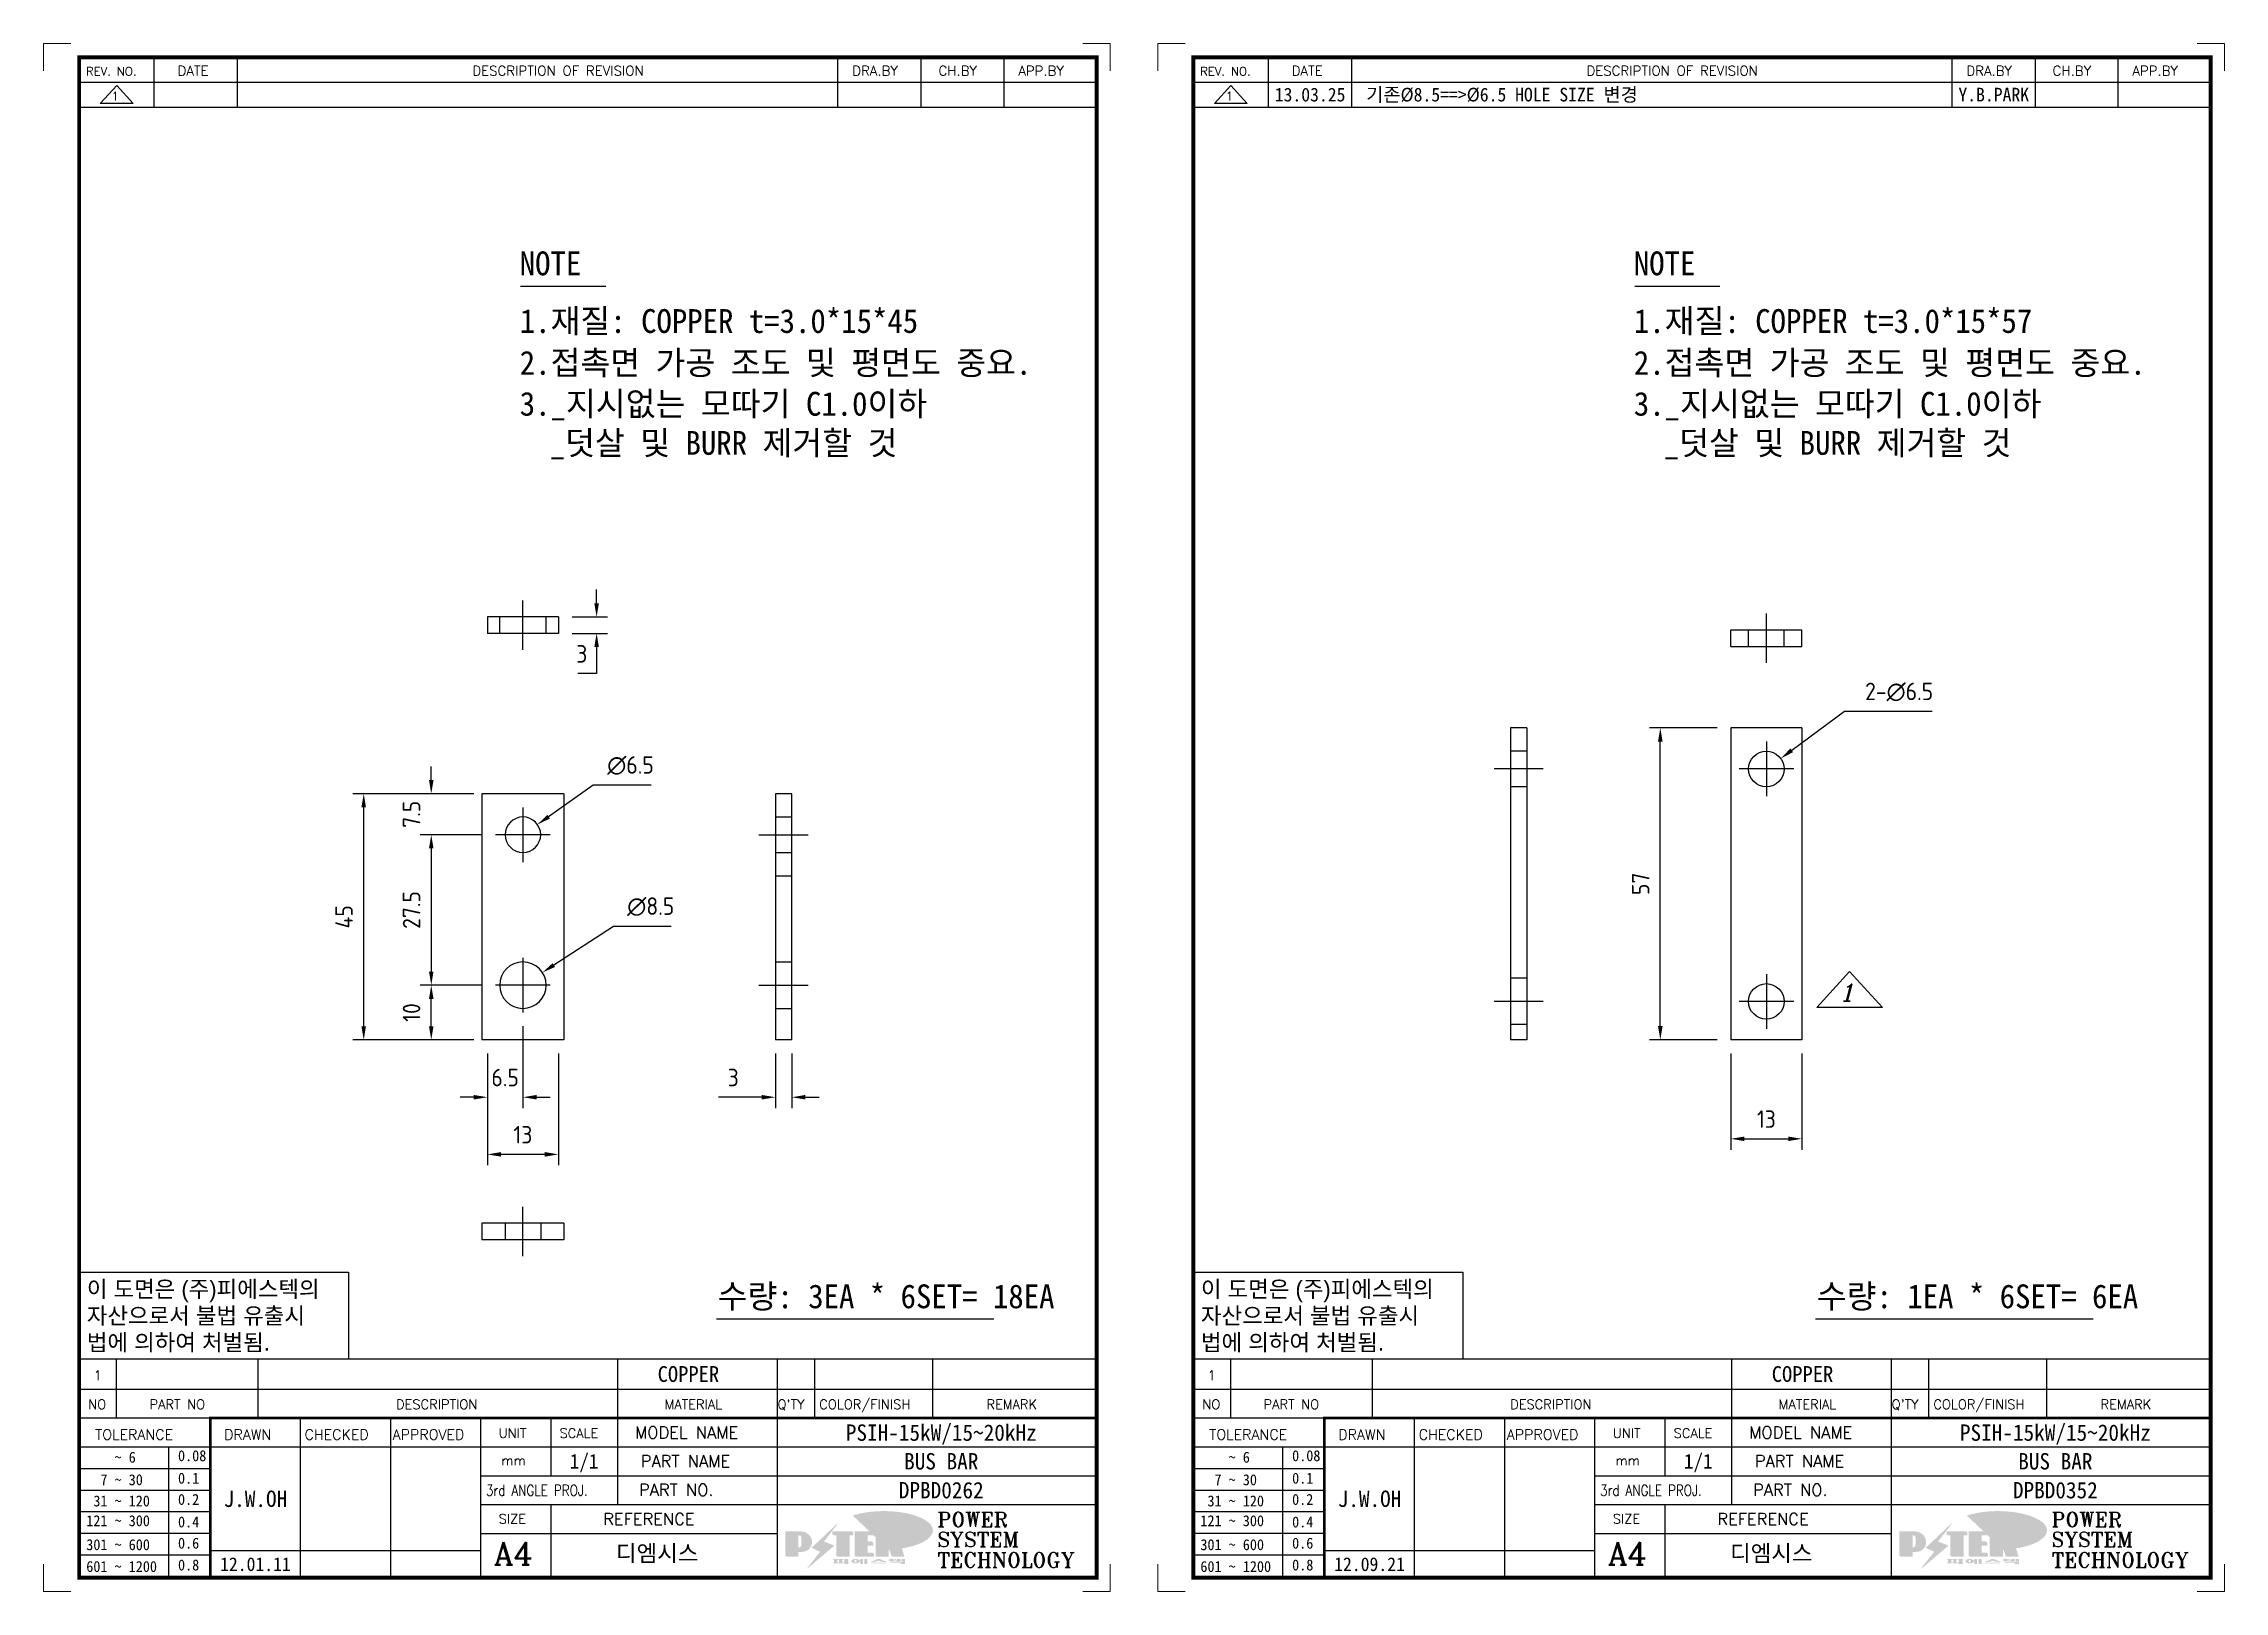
# Model space of a CAD drawing. Header units: millimetres. Extents: x 24815 to 37444, y -10619 to 6020.
# Drawn here: x 26388 to 26786.7, y -2443.1 to -2160.1 of the extents above; entities that cross this region are included whole.
import ezdxf
from ezdxf.enums import TextEntityAlignment as Align

# ---------------------------------------------------------------- set-up
doc = ezdxf.new("R2010")
doc.units = ezdxf.units.MM
doc.linetypes.add('CENTER', pattern=[50.8, 31.75, -6.35, 6.35, -6.35])
doc.linetypes.add('HIDDEN', pattern=[9.525, 6.35, -3.175])
for name, color, linetype in [('CEN', 1, 'CENTER'), ('H', 2, 'HIDDEN'), ('line', 3, 'Continuous')]:
    doc.layers.add(name, color=color, linetype=linetype)
doc.styles.add('h1', font='')
doc.styles.add('HAN', font='')
doc.styles.add('RC', font='ROMANC.SHX')
doc.styles.add('ROMANT', font='romant')
doc.styles.add('RT', font='ROMANT.SHX', dxfattribs={"oblique": 15})
doc.styles.get("Standard").update_dxf_attribs({"font": 'ISOCP.SHX', "bigfont": 'WHGTXT.SHX'})
doc.styles.get('h1').set_extended_font_data('New Gulim')
doc.styles.get('HAN').set_extended_font_data('GulimChe')
doc.dimstyles.new('PS-1', dxfattribs={"dimtxt": 3.2, "dimasz": 2.5, "dimexe": 2, "dimexo": 2.5, "dimgap": 2, "dimtad": 1, "dimtoh": 1, "dimrnd": 0.05, "dimzin": 12, "dimdsep": 46, "dimtxsty": 'Standard', "dimcen": 0, "dimclrt": 2, "dimazin": 3, "dimtfac": 1, "dimtofl": 0, "dimtmove": 0, "dimatfit": 3, "dimfxl": 0.18, "dimtolj": 1, "dimtzin": 0, "dimarcsym": 0})

msp = doc.modelspace()

# ---------------------------------------------------------------- texts
at = {"color": 2, "style": 'HAN'}
for s, p in [('NOTE', (26475.05833, -2202.4203)), ('NOTE', (26678.73186, -2202.4203)), ('1.재질: COPPER t=3.0*15*45', (26475.05833, -2212.96555)), ('1.재질: COPPER t=3.0*15*57', (26678.73186, -2212.96555)), ('2.접촉면 가공 조도 및 평면도 중요.', (26475.05833, -2220.5956)), ('2.접촉면 가공 조도 및 평면도 중요.', (26678.73186, -2220.5956)), ('3._지시없는 모따기 C1.0이하', (26475.05833, -2228.09444)), ('3._지시없는 모따기 C1.0이하', (26678.73186, -2228.09444)), ('_덧살 및 BURR 제거할 것', (26480.52994, -2235.24439)), ('_덧살 및 BURR 제거할 것', (26684.20346, -2235.24439)), ('수량: 3EA * 6SET= 18EA', (26511.23831, -2391.2914)), ('수량: 1EA * 6SET= 6EA', (26712.1711, -2391.2914))]:
    msp.add_text(s, height=4.35456, dxfattribs=at).set_placement(p)

# ---------------------------------------------------------------- blocks, each defined once
blk = doc.blocks.new('t4')
for p, q in [((0, 15.88), (49.25, 15.88)), ((0, 15.88), (0, 0)), ((49.25, 15.88), (49.25, 0)), ((0, 0), (49.25, 0))]:
    blk.add_line(p, q)
at = {"color": 1, "style": 'h1'}
for s, p in [('이 도면은 (주)피에스텍의', (1.4, 11.29)), ('자산으로서 불법 유출시', (1.4, 6.41)), ('법에 의하여 처벌됨.', (1.4, 1.52))]:
    blk.add_text(s, height=3, dxfattribs=at).set_placement(p)
blk = doc.blocks.new('no4')
at = {"color": 180}
for p, q in [((0, 5.5), (0, 0)), ((0, 5.5), (186, 5.5)), ((6.79, 5.5), (6.79, 0)), ((32.74, 0.11), (32.74, 5.5)), ((98.4, 5.5), (98.4, 0)), ((127.61, 5.5), (127.61, 0)), ((134.43, 5.5), (134.43, 0)), ((155.98, 5.5), (155.98, 0))]:
    blk.add_line(p, q, dxfattribs=at)
at = {"color": 2, "style": 'HAN'}
for tag, p in [('PART-NO', (19.76, 2.75)), ('MATERIAL', (111.38, 2.75)), ("Q'TY", (131.02, 2.75)), ('COLOR/FINISH', (145.2, 2.75)), ('REMARK', (170.76, 2.75))]:
    blk.add_attdef(tag, text='', height=2.9, dxfattribs=at).set_placement(p, align=Align.MIDDLE_CENTER)
blk.add_attdef('DESCRIPTION', text='', height=2.9, dxfattribs=at).set_placement((34.51, 2.75), align=Align.MIDDLE_LEFT)
at = {"color": 2, "style": 'RT', "oblique": 15}
blk.add_attdef('NO', text='', height=1.74, dxfattribs=at).set_placement((3.38, 2.51), align=Align.MIDDLE_CENTER)
blk = doc.blocks.new('new LOGO')
at = {"layer": 'line'}
h = blk.add_hatch(color=253, dxfattribs=at)
edge = h.paths.add_edge_path()
edge.add_ellipse((333.9, 86.4), major_axis=(-165.9, 0), ratio=0.39426, start_angle=111.51268, end_angle=334.46902)
edge.add_ellipse((314.1, 81.2), major_axis=(-153.7, 0), ratio=0.40699, start_angle=121.30662, end_angle=327.74369, ccw=False)
edge.add_line((394, 27.8), (394.7, 25.6))
h = blk.add_hatch(color=1, dxfattribs=at)
h.paths.add_polyline_path([(41.5, 16.4), (54.3, 16.4, 1), (54.3, 82.9), (0, 82.9), (0, -0.1), (41.5, -0.1)])
h.paths.add_polyline_path([(41.5, 27.9), (41.5, 71.9), (43.6, 71.9, -0.414214), (54.6, 60.9), (54.6, 38.9, -0.414214), (43.6, 27.9)], flags=16)
h.paths.add_polyline_path([(214.7, 71.9), (227.5, 71.9), (227.5, 82.9), (159.7, 82.9), (159.7, 71.9), (172.5, 71.9), (172.5, -0.1), (214.7, -0.1)])
h.paths.add_polyline_path([(276, 37.4), (294.8, 37.4), (294.8, 49.1), (276, 49.1), (276, 71.9), (294.8, 71.9), (294.8, 82.9), (234.5, 82.9), (234.5, -0.1), (297, -0.1), (297, 10.9), (276, 10.9)])
h.paths.add_polyline_path([(347.2, 35.2), (359.7, -0.1), (400.5, -0.1), (379.6, 66.8), (399.7, 82.9), (380.6, 82.9), (347.2, 61.6), (347.2, 82.9), (305.5, 82.9), (305.5, -0.1), (347.2, -0.1)])
h = blk.add_hatch(color=250, dxfattribs=at)
h.paths.add_polyline_path([(44.5, 69.4), (46.6, 69.4, -0.129793), (52, 68, 0.221832), (43.6, 71.9), (41.5, 71.9), (41.5, 27.9), (43.6, 27.9, 0.02048), (44.5, 28)], flags=17)
h.paths.add_polyline_path([(44.5, 13.9), (57.3, 13.9, 0.72362), (77.1, 73.9, -0.679777), (54.3, 16.4), (41.5, 16.4), (41.5, -0.1), (3, -0.1), (3, -2.6), (44.5, -2.6)])
h.paths.add_polyline_path([(117.9, 14.2), (71.5, -44.4), (77.1, -39.6), (120.8, 15.6), (92, 28.9), (173.3, 106), (177.5, 111.4), (89.1, 27.6)])
h.paths.add_polyline_path([(162.7, 71.9), (162.7, 69.4), (172.5, 69.4), (172.5, 71.9)], flags=17)
h.paths.add_polyline_path([(217.7, 69.4), (230.5, 69.4), (230.5, 80.4), (227.5, 80.4), (227.5, 71.9), (214.7, 71.9), (214.7, -0.1), (175.5, -0.1), (175.5, -2.6), (217.7, -2.6)])
h.paths.add_polyline_path([(297.8, 46.6), (294.8, 46.6), (294.8, 37.4), (276, 37.4), (276, 10.9), (279, 10.9), (279, 34.9), (297.8, 34.9)])
h.paths.add_polyline_path([(300, 8.4), (297, 8.4), (297, -0.1), (237.5, -0.1), (237.5, -2.6), (300, -2.6)])
h.paths.add_polyline_path([(297.8, 80.4), (294.8, 80.4), (294.8, 71.9), (276, 71.9), (276, 49.1), (279, 49.1), (279, 69.4), (297.8, 69.4)])
h.paths.add_polyline_path([(350.2, 80.4), (347.2, 80.4), (347.2, 61.6), (350.2, 63.5)])
h.paths.add_polyline_path([(350.2, 26.7), (347.2, 35.2), (347.2, -0.1), (308.5, -0.1), (308.5, -2.6), (350.2, -2.6)])
h.paths.add_polyline_path([(402.7, 80.4), (396.5, 80.4), (379.6, 66.8), (400.5, -0.1), (361.8, -0.1), (362.7, -2.6), (403.5, -2.6), (382.6, 64.3)])
blk.add_hatch(color=5, dxfattribs=at).paths.add_polyline_path([(166.3, 35), (131, 49), (180.4, 112.7), (92, 28.9), (120.8, 15.6), (74.4, -43)])
h = blk.add_hatch(color=250, dxfattribs=at)
edge = h.paths.add_edge_path()
edge.add_ellipse((237.8, -17.6), major_axis=(-14.3, 0), ratio=0.526336, start_angle=192.2456, end_angle=269.07481)
edge.add_line((238.1, -10.1), (237.6, -10.1))
edge.add_ellipse((237.8, -17.6), major_axis=(-14.3, 0), ratio=0.526336, start_angle=270.92519, end_angle=449.07481)
edge.add_line((237.6, -25.1), (238.1, -25.1))
edge.add_ellipse((237.8, -17.6), major_axis=(-14.3, 0), ratio=0.526336, start_angle=450.92519, end_angle=527.7544)
edge.add_line((251.7, -19.2), (254.1, -19.2))
edge.add_line((254.1, -19.2), (254.1, -27.1))
edge.add_line((254.1, -27.1), (263.1, -27.1))
edge.add_line((263.1, -27.1), (263.1, -10.1))
edge.add_line((263.1, -10.1), (254.1, -10.1))
edge.add_line((254.1, -10.1), (254.1, -16))
edge.add_line((254.1, -16), (251.7, -16))
h.paths.add_polyline_path([(241, -16.4), (241, -18.7, -1), (234.4, -18.7), (234.4, -16.4, -1)], flags=16)
h.paths.add_polyline_path([(278.2, -10.1), (268.1, -10.1), (268.1, -27.1), (278.2, -27.1)])
h.paths.add_polyline_path([(310.3, -10.1), (310.3, -11.1, -0.157169), (289.3, -17.5), (294, -19.9, 0.128407), (316.3, -15.9, 0.128407), (338.6, -19.9), (343.3, -17.5, -0.157169), (322.2, -11.1), (322.2, -10.1)])
h.paths.add_polyline_path([(342.1, -25.1), (342.1, -22.3), (290.4, -22.3), (290.4, -25.1)])
h.paths.add_polyline_path([(352, -10.1), (352, -16.2, 0.414214), (354, -18.2), (378.7, -18.2), (378.7, -19.6), (390.2, -19.6), (390.2, -10.1), (378.7, -10.1), (378.7, -13.6), (374.7, -13.6), (374.7, -15.1), (378.7, -15.1), (378.7, -16.2), (364.7, -16.2), (364.7, -15.1), (371.2, -15.1), (371.2, -13.6), (364.7, -13.6), (364.7, -12.6), (374.7, -12.6), (374.7, -10.1)])
h.paths.add_polyline_path([(393.8, -10.1), (393.8, -19.6), (405, -19.6), (405, -10.1)])
h.paths.add_polyline_path([(405, -27.1), (405, -20.9), (356.8, -20.9), (356.8, -23), (391.8, -23), (391.8, -27.1)])
h.paths.add_polyline_path([(200.4, -10.1), (200.4, -22.3), (193.2, -22.3), (193.2, -12.6), (196.6, -12.6), (196.6, -10.1), (161, -10.1), (161, -12.6), (164.5, -12.6), (164.5, -22.3), (161, -22.3), (161, -25.1), (200.4, -25.1), (200.4, -27.1), (213.9, -27.1), (213.9, -10.1)])
h.paths.add_polyline_path([(182, -12.6), (175.6, -12.6), (175.6, -22.3), (182, -22.3)], flags=17)
blk = doc.blocks.new('format-4')
at = {"color": 3, "lineweight": 9}
for p, q in [((5, 283), (0, 283)), ((0, 278), (0, 283)), ((190, 283), (195, 283)), ((195, 278), (195, 283)), ((0, 5), (0, 0)), ((195, 5), (195, 0)), ((5, 0), (0, 0)), ((190, 0), (195, 0))]:
    blk.add_line(p, q, dxfattribs=at)
at = {"color": 180}
for p, q in [((20.24, 275.95), (20.24, 280.5)), ((35.47, 275.95), (35.47, 280.5)), ((145.22, 275.95), (145.22, 280.5)), ((160.45, 275.95), (160.45, 280.5)), ((175.61, 275.95), (175.61, 280.5)), ((6.5, 275.95), (192.5, 275.95)), ((6.5, 36.99), (192.5, 36.99)), ((13.29, 36.99), (13.29, 31.71)), ((39.24, 31.71), (39.24, 36.99)), ((104.9, 36.99), (104.9, 31.71)), ((134.11, 36.99), (134.11, 31.71)), ((140.93, 36.99), (140.93, 31.71)), ((162.48, 36.99), (162.48, 31.71)), ((6.5, 31.71), (30.48, 31.71)), ((46.96, 2.5), (46.96, 31.71)), ((63.45, 2.5), (63.45, 31.71)), ((79.94, 2.5), (79.94, 31.71)), ((92.72, 31.71), (92.72, 21.15)), ((104.9, 31.71), (104.9, 15.87)), ((134.11, 31.71), (134.11, 2.5)), ((6.5, 26.43), (30.48, 26.43)), ((22.89, 2.73), (22.89, 26.43)), ((30.48, 26.43), (192.5, 26.43)), ((6.5, 22.48), (30.48, 22.48)), ((79.94, 21.15), (192.5, 21.15)), ((6.5, 18.53), (30.48, 18.53)), ((6.5, 14.58), (30.48, 14.58)), ((79.94, 15.87), (192.5, 15.87)), ((92.72, 15.87), (92.72, 2.5)), ((6.5, 10.63), (30.48, 10.63)), ((79.94, 10.59), (134.11, 10.59)), ((6.5, 6.68), (30.48, 6.68)), ((30.48, 7.45), (79.94, 7.45))]:
    blk.add_line(p, q, dxfattribs=at)
at = {"color": 7, "const_width": 0.7}
blk.add_lwpolyline([(192.5, 2.5), (192.5, 280.5), (6.5, 280.5), (6.5, 2.5)], close=True, dxfattribs=at)
at = {"color": 7, "const_width": 0.5}
blk.add_lwpolyline([(30.48, 2.5), (30.48, 31.71), (192.5, 31.71)], dxfattribs=at)
at = {"xscale": 0.05400000000008731, "yscale": 0.05400000000008731, "zscale": 0.05400000000008731}
blk.add_blockref('new LOGO', (135.59, 6.48), dxfattribs=at)
at = {"color": 2}
for s, height, style, p in [('REV. NO.', 1.56, 'RC', (7.76, 277.15)), ('DATE', 1.788, 'RC', (24.49, 277.14)), ('DESCRIPTION OF REVISION', 1.7875, 'RC', (78.38, 277.14)), ('DRA.BY', 1.788, 'RC', (147.83, 277.14)), ('CH.BY', 1.788, 'RC', (163.59, 277.14)), ('APP.BY', 1.788, 'RC', (178.18, 277.14)), ('NO', 1.742, 'RC', (8.16, 33.33)), ('PART NO', 1.742, 'RC', (19.36, 33.33)), ('DESCRIPTION', 1.7424, 'RC', (64.43, 33.33)), ('MATERIAL', 1.742, 'RC', (113.52, 33.33)), ("Q'TY", 1.742, 'RC', (134.17, 33.33)), ('COLOR/FINISH', 1.7424, 'RC', (141.8, 33.33)), ('REMARK', 1.742, 'RC', (172.37, 33.33)), (' TOLERANCE', 1.9, 'RC', (8.11, 27.72)), ('DRAWN', 1.9, 'RC', (33, 27.72)), ('CHECKED', 1.9, 'RC', (47.71, 27.72)), ('APPROVED', 1.9, 'RC', (63.8, 27.72)), ('UNIT', 1.742, 'RC', (83.19, 28.05)), ('SCALE', 1.742, 'RC', (94.32, 28.05)), ('MODEL NAME', 2.178, 'RC', (108.12, 27.96)), ('    ~ 6', 2, 'HAN', (7.8, 23.53)), ('0.08', 2, 'HAN', (24.57, 23.81)), ('mm', 1.742, 'RC', (83.67, 23.06)), ('PART NAME', 2.178, 'RC', (109.17, 22.74)), ('  7 ~ 30', 2, 'HAN', (7.8, 19.41)), ('0.1', 2, 'HAN', (24.57, 19.7)), (' 31 ~ 120', 2, 'HAN', (7.8, 15.54)), ('0.2', 2, 'HAN', (24.57, 15.82)), ('PART NO.', 2.178, 'RC', (108.84, 17.46)), ('121 ~ 300', 2, 'HAN', (7.8, 11.92)), ('0.4', 2, 'HAN', (24.57, 11.7)), ('SIZE', 1.742, 'RC', (83.19, 12.4)), ('REFERENCE', 2.178, 'RC', (102.3, 12.14)), ('301 ~ 600', 2, 'HAN', (7.8, 7.54)), ('0.6', 2, 'HAN', (24.57, 7.82)), ('601 ~ 1200', 2, 'HAN', (7.8, 3.55)), ('0.8', 2, 'HAN', (24.57, 3.83))]:
    blk.add_text(s, height=height, dxfattribs=dict(at, style=style)).set_placement(p)
at = {"color": 2, "style": 'RC', "width": 0.8}
blk.add_text('3rd ANGLE PROJ.', height=2, dxfattribs=at).set_placement((80.87, 17.47))
at = {"style": 'ROMANT'}
for s, p in [('POWER', (163.39, 11.79)), ('SYSTEM', (163.39, 8.15)), ('TECHNOLOGY', (163.39, 4.39))]:
    blk.add_text(s, height=2.7, dxfattribs=at).set_placement(p)
at = {"color": 2, "lineweight": 30, "style": 'RC'}
blk.add_text('A4', height=4.182, dxfattribs=at).set_placement((82.3, 4.84))
at = {"style": 'HAN'}
for tag, height, p in [('MODEL-NAME', 3, (164.1, 29.03)), ('SCALE', 2.7, (98.81, 23.79)), ('PART-NAME', 3, (164.1, 23.79)), ('PART-NO', 3, (164.1, 18.51)), ('DRA-BY', 3, (38.72, 16.94)), ('CH-BY', 3, (55.21, 16.94)), ('APP-BY', 3, (71.7, 16.94)), ('관련업체', 3, (112.17, 6.99)), ('DRA-DATE', 2.5, (38.72, 4.97)), ('CH-DATE', 2.5, (55.21, 4.97)), ('APP-DATE', 2.5, (71.7, 4.97))]:
    blk.add_attdef(tag, text='', height=height, dxfattribs=at).set_placement(p, align=Align.MIDDLE_CENTER)
blk = doc.blocks.new('re4')
at = {"color": 180}
for p, q in [((0, -4.55), (0, 0)), ((13.74, -4.55), (13.74, 0)), ((28.97, -4.55), (28.97, 0)), ((138.72, -4.55), (138.72, 0)), ((153.95, -4.55), (153.95, 0)), ((169.11, -4.55), (169.11, 0)), ((6.87, -0.64), (3.86, -3.91)), ((9.88, -3.91), (3.86, -3.91)), ((6.87, -0.64), (9.88, -3.91)), ((0, -4.55), (186, -4.55))]:
    blk.add_line(p, q, dxfattribs=at)
at = {"color": 2, "style": 'RC', "oblique": 15}
blk.add_attdef('REV.NO', text='', height=1.56, dxfattribs=at).set_placement((6.59, -2.56), align=Align.MIDDLE_CENTER)
blk.add_attdef('-1', text='', height=1.56, dxfattribs=at).set_placement((9.16, -1.81), align=Align.MIDDLE_LEFT)
at = {"color": 2, "style": 'HAN'}
for tag, p in [('REV.-DATE', (21.36, -2.28)), ('DRA.BY', (146.34, -2.28)), ('CH.BY', (161.53, -2.28)), ('APP.BY', (177.55, -2.28))]:
    blk.add_attdef(tag, text='', height=2.5, dxfattribs=at).set_placement(p, align=Align.MIDDLE_CENTER)
blk.add_attdef('DESCRIPTION-OF-REVISION', text='', height=2.5, dxfattribs=at).set_placement((31.61, -2.28), align=Align.MIDDLE_LEFT)
blk = doc.blocks.new('A$C0B4F468E')
at = {"color": 6}
for p, q in [((7.5, 37.5), (-7.5, 37.5)), ((-7.5, -7.5), (-7.5, 37.5)), ((7.5, -7.5), (7.5, 37.5)), ((7.5, -7.5), (-7.5, -7.5))]:
    blk.add_line(p, q, dxfattribs=at)
for centre, radius in [((0, 27.5), 4.25), ((0, 0), 3.25)]:
    blk.add_circle(centre, radius, dxfattribs=at)
at = {"layer": 'CEN'}
for p, q in [((0, 22.5), (0, 32.5)), ((5, 27.5), (-5, 27.5)), ((0, -5), (0, 5)), ((5, 0), (-5, 0))]:
    blk.add_line(p, q, dxfattribs=at)
blk = doc.blocks.new('*D840')
at = {"color": 0, "lineweight": -2, "transparency": 16777216}
for p, q in [((26458.88, -2294.72), (26458.88, -2292.22)), ((26466.64, -2297.22), (26456.88, -2297.22)), ((26468.14, -2304.72), (26456.88, -2304.72)), ((26458.88, -2307.22), (26458.88, -2309.72))]:
    blk.add_line(p, q, dxfattribs=at)
at = {"color": 0, "transparency": 16777216}
for points in [[(26458.47, -2294.72), (26459.3, -2294.72), (26458.88, -2297.22)], [(26458.47, -2307.22), (26459.3, -2307.22), (26458.88, -2304.72)]]:
    blk.add_solid(points, dxfattribs=at)
at = {"layer": 'Defpoints', "color": 0, "transparency": 16777216}
for p in [(26469.14, -2297.22), (26458.88, -2304.72), (26470.64, -2304.72)]:
    blk.add_point(p, dxfattribs=at)
at = {"color": 2, "transparency": 16777216, "insert": (26455.28, -2300.97), "char_height": 3.2, "attachment_point": 5, "rotation": 90}
blk.add_mtext('\\A1;7.5', dxfattribs=at)
blk = doc.blocks.new('*D841')
at = {"color": 0, "lineweight": -2, "transparency": 16777216}
for p, q in [((26468.14, -2304.72), (26456.88, -2304.72)), ((26458.88, -2307.22), (26458.88, -2329.72)), ((26468.14, -2332.22), (26456.88, -2332.22))]:
    blk.add_line(p, q, dxfattribs=at)
at = {"color": 0, "transparency": 16777216}
for points in [[(26458.47, -2307.22), (26459.3, -2307.22), (26458.88, -2304.72)], [(26458.47, -2329.72), (26459.3, -2329.72), (26458.88, -2332.22)]]:
    blk.add_solid(points, dxfattribs=at)
at = {"layer": 'Defpoints', "color": 0, "transparency": 16777216}
for p in [(26470.64, -2304.72), (26458.88, -2332.22), (26470.64, -2332.22)]:
    blk.add_point(p, dxfattribs=at)
at = {"color": 2, "transparency": 16777216, "insert": (26455.28, -2318.47), "char_height": 3.2, "attachment_point": 5, "rotation": 90}
blk.add_mtext('\\A1;27.5', dxfattribs=at)
blk = doc.blocks.new('*D842')
at = {"color": 0, "lineweight": -2, "transparency": 16777216}
for p, q in [((26468.14, -2332.22), (26456.88, -2332.22)), ((26458.88, -2339.72), (26458.88, -2334.72)), ((26466.64, -2342.22), (26456.88, -2342.22))]:
    blk.add_line(p, q, dxfattribs=at)
at = {"color": 0, "transparency": 16777216}
for points in [[(26458.47, -2334.72), (26459.3, -2334.72), (26458.88, -2332.22)], [(26458.47, -2339.72), (26459.3, -2339.72), (26458.88, -2342.22)]]:
    blk.add_solid(points, dxfattribs=at)
at = {"layer": 'Defpoints', "color": 0, "transparency": 16777216}
for p in [(26458.88, -2332.22), (26470.64, -2332.22), (26469.14, -2342.22)]:
    blk.add_point(p, dxfattribs=at)
at = {"color": 2, "transparency": 16777216, "insert": (26455.28, -2337.22), "char_height": 3.2, "attachment_point": 5, "rotation": 90}
blk.add_mtext('\\A1;10', dxfattribs=at)
blk = doc.blocks.new('*D843')
at = {"color": 0, "lineweight": -2, "transparency": 16777216}
for p, q in [((26466.64, -2297.22), (26444.54, -2297.22)), ((26446.54, -2339.72), (26446.54, -2299.72)), ((26466.64, -2342.22), (26444.54, -2342.22))]:
    blk.add_line(p, q, dxfattribs=at)
at = {"color": 0, "transparency": 16777216}
for points in [[(26446.12, -2299.72), (26446.95, -2299.72), (26446.54, -2297.22)], [(26446.12, -2339.72), (26446.95, -2339.72), (26446.54, -2342.22)]]:
    blk.add_solid(points, dxfattribs=at)
at = {"layer": 'Defpoints', "color": 0, "transparency": 16777216}
for p in [(26446.54, -2297.22), (26469.14, -2297.22), (26469.14, -2342.22)]:
    blk.add_point(p, dxfattribs=at)
at = {"color": 2, "transparency": 16777216, "insert": (26442.94, -2319.72), "char_height": 3.2, "attachment_point": 5, "rotation": 90}
blk.add_mtext('\\A1;45', dxfattribs=at)
blk = doc.blocks.new('*D844')
at = {"color": 0, "lineweight": -2, "transparency": 16777216}
for p, q in [((26489.11, -2262.4), (26489.11, -2259.9)), ((26484.64, -2264.9), (26491.11, -2264.9)), ((26484.64, -2267.9), (26491.11, -2267.9)), ((26489.11, -2270.4), (26489.11, -2275.25)), ((26489.11, -2275.25), (26485.7, -2275.25))]:
    blk.add_line(p, q, dxfattribs=at)
at = {"color": 0, "transparency": 16777216}
for points in [[(26488.7, -2262.4), (26489.53, -2262.4), (26489.11, -2264.9)], [(26488.7, -2270.4), (26489.53, -2270.4), (26489.11, -2267.9)]]:
    blk.add_solid(points, dxfattribs=at)
at = {"layer": 'Defpoints', "color": 0, "transparency": 16777216}
for p in [(26482.14, -2264.9), (26482.14, -2267.9), (26489.11, -2267.9)]:
    blk.add_point(p, dxfattribs=at)
at = {"color": 2, "transparency": 16777216, "insert": (26486.41, -2271.65), "char_height": 3.2, "attachment_point": 5}
blk.add_mtext('\\A1;3', dxfattribs=at)
blk = doc.blocks.new('*D845')
at = {"color": 0, "lineweight": -2, "transparency": 16777216}
for p, q in [((26492.21, -2321.47), (26481.3, -2328.54)), ((26502.75, -2321.47), (26492.21, -2321.47))]:
    blk.add_line(p, q, dxfattribs=at)
at = {"color": 0, "transparency": 16777216}
blk.add_solid([(26481.08, -2328.19), (26481.53, -2328.89), (26479.21, -2329.9)], dxfattribs=at)
at = {"layer": 'Defpoints', "color": 0, "transparency": 16777216}
for p in [(26479.21, -2329.9), (26472.08, -2334.53)]:
    blk.add_point(p, dxfattribs=at)
at = {"color": 2, "transparency": 16777216, "insert": (26499.01, -2317.87), "char_height": 3.2, "attachment_point": 5}
blk.add_mtext('\\A1;∅8.5', dxfattribs=at)
blk = doc.blocks.new('*D846')
at = {"color": 0, "lineweight": -2, "transparency": 16777216}
for p, q in [((26488.51, -2295.66), (26480.34, -2301.41)), ((26499.06, -2295.66), (26488.51, -2295.66))]:
    blk.add_line(p, q, dxfattribs=at)
at = {"color": 0, "transparency": 16777216}
blk.add_solid([(26480.1, -2301.07), (26480.58, -2301.75), (26478.3, -2302.84)], dxfattribs=at)
at = {"layer": 'Defpoints', "color": 0, "transparency": 16777216}
for p in [(26478.3, -2302.84), (26472.98, -2306.59)]:
    blk.add_point(p, dxfattribs=at)
at = {"color": 2, "transparency": 16777216, "insert": (26495.31, -2292.06), "char_height": 3.2, "attachment_point": 5}
blk.add_mtext('\\A1;∅6.5', dxfattribs=at)
blk = doc.blocks.new('*D847')
at = {"color": 0, "lineweight": -2, "ltscale": 10, "transparency": 16777216}
for p, q in [((26696.46, -2344.69), (26696.46, -2362.31)), ((26709.46, -2344.69), (26709.46, -2362.31)), ((26698.96, -2360.31), (26706.96, -2360.31))]:
    blk.add_line(p, q, dxfattribs=at)
at = {"color": 0, "ltscale": 10, "transparency": 16777216}
for points in [[(26698.96, -2359.9), (26698.96, -2360.73), (26696.46, -2360.31)], [(26706.96, -2359.9), (26706.96, -2360.73), (26709.46, -2360.31)]]:
    blk.add_solid(points, dxfattribs=at)
at = {"layer": 'Defpoints', "color": 0, "ltscale": 10, "transparency": 16777216}
for p in [(26696.46, -2342.19), (26709.46, -2342.19), (26709.46, -2360.31)]:
    blk.add_point(p, dxfattribs=at)
at = {"color": 2, "ltscale": 10, "transparency": 16777216, "insert": (26702.96, -2356.71), "char_height": 3.2, "attachment_point": 5}
blk.add_mtext('\\A1;13', dxfattribs=at)
blk = doc.blocks.new('*D848')
at = {"color": 0, "lineweight": -2, "ltscale": 10, "transparency": 16777216}
for p, q in [((26693.96, -2285.19), (26681.57, -2285.19)), ((26683.57, -2339.69), (26683.57, -2287.69)), ((26693.96, -2342.19), (26681.57, -2342.19))]:
    blk.add_line(p, q, dxfattribs=at)
at = {"color": 0, "ltscale": 10, "transparency": 16777216}
for points in [[(26683.15, -2287.69), (26683.99, -2287.69), (26683.57, -2285.19)], [(26683.15, -2339.69), (26683.99, -2339.69), (26683.57, -2342.19)]]:
    blk.add_solid(points, dxfattribs=at)
at = {"layer": 'Defpoints', "color": 0, "ltscale": 10, "transparency": 16777216}
for p in [(26683.57, -2285.19), (26696.46, -2285.19), (26696.46, -2342.19)]:
    blk.add_point(p, dxfattribs=at)
at = {"color": 2, "ltscale": 10, "transparency": 16777216, "insert": (26679.97, -2313.69), "char_height": 3.2, "attachment_point": 5, "rotation": 90}
blk.add_mtext('\\A1;57', dxfattribs=at)
blk = doc.blocks.new('*D849')
at = {"color": 0, "lineweight": -2, "ltscale": 10, "transparency": 16777216}
for p, q in [((26717.23, -2282.21), (26707.59, -2289.29)), ((26733.25, -2282.21), (26717.23, -2282.21))]:
    blk.add_line(p, q, dxfattribs=at)
at = {"color": 0, "ltscale": 10, "transparency": 16777216}
blk.add_solid([(26707.35, -2288.95), (26707.84, -2289.62), (26705.58, -2290.77)], dxfattribs=at)
at = {"layer": 'Defpoints', "color": 0, "ltscale": 10, "transparency": 16777216}
for p in [(26705.58, -2290.77), (26700.34, -2294.61)]:
    blk.add_point(p, dxfattribs=at)
at = {"color": 2, "ltscale": 10, "transparency": 16777216, "insert": (26727.23, -2278.61), "char_height": 3.2, "attachment_point": 5}
blk.add_mtext('\\A1;2-∅6.5', dxfattribs=at)
blk = doc.blocks.new('*D820')
at = {"color": 0, "lineweight": -2, "transparency": 16777216}
for p, q in [((26469.14, -2344.72), (26469.14, -2365.16)), ((26482.14, -2344.72), (26482.14, -2365.16)), ((26479.64, -2363.16), (26471.64, -2363.16))]:
    blk.add_line(p, q, dxfattribs=at)
at = {"color": 0, "transparency": 16777216}
for points in [[(26471.64, -2362.74), (26471.64, -2363.57), (26469.14, -2363.16)], [(26479.64, -2362.74), (26479.64, -2363.57), (26482.14, -2363.16)]]:
    blk.add_solid(points, dxfattribs=at)
at = {"layer": 'Defpoints', "color": 0, "transparency": 16777216}
for p in [(26469.14, -2342.22), (26482.14, -2342.22), (26469.14, -2363.16)]:
    blk.add_point(p, dxfattribs=at)
at = {"color": 2, "transparency": 16777216, "insert": (26475.64, -2359.56), "char_height": 3.2, "attachment_point": 5}
blk.add_mtext('\\A1;13', dxfattribs=at)
blk = doc.blocks.new('*D821')
at = {"color": 0, "lineweight": -2, "transparency": 16777216}
for p, q in [((26475.64, -2339.72), (26475.64, -2354.71)), ((26469.14, -2344.72), (26469.14, -2354.71)), ((26466.64, -2352.71), (26464.14, -2352.71)), ((26478.14, -2352.71), (26480.64, -2352.71))]:
    blk.add_line(p, q, dxfattribs=at)
at = {"color": 0, "transparency": 16777216}
for points in [[(26466.64, -2352.29), (26466.64, -2353.12), (26469.14, -2352.71)], [(26478.14, -2352.29), (26478.14, -2353.12), (26475.64, -2352.71)]]:
    blk.add_solid(points, dxfattribs=at)
at = {"layer": 'Defpoints', "color": 0, "transparency": 16777216}
for p in [(26475.64, -2337.22), (26469.14, -2342.22), (26475.64, -2352.71)]:
    blk.add_point(p, dxfattribs=at)
at = {"color": 2, "transparency": 16777216, "insert": (26472.39, -2349.11), "char_height": 3.2, "attachment_point": 5}
blk.add_mtext('\\A1;6.5', dxfattribs=at)
blk = doc.blocks.new('*D822')
at = {"color": 0, "lineweight": -2, "transparency": 16777216}
for p, q in [((26521.8, -2344.72), (26521.8, -2354.71)), ((26524.8, -2344.72), (26524.8, -2354.71)), ((26519.3, -2352.71), (26511.38, -2352.71)), ((26527.3, -2352.71), (26529.8, -2352.71))]:
    blk.add_line(p, q, dxfattribs=at)
at = {"color": 0, "transparency": 16777216}
for points in [[(26519.3, -2352.29), (26519.3, -2353.12), (26521.8, -2352.71)], [(26527.3, -2352.29), (26527.3, -2353.12), (26524.8, -2352.71)]]:
    blk.add_solid(points, dxfattribs=at)
at = {"layer": 'Defpoints', "color": 0, "transparency": 16777216}
for p in [(26521.8, -2342.22), (26524.8, -2342.22), (26521.8, -2352.71)]:
    blk.add_point(p, dxfattribs=at)
at = {"color": 2, "transparency": 16777216, "insert": (26514.09, -2349.11), "char_height": 3.2, "attachment_point": 5}
blk.add_mtext('\\A1;3', dxfattribs=at)
blk = doc.blocks.new('A$C531B5473')
at = {"color": 180}
for p, q in [((3.01, 3.28), (0, 0)), ((3.01, 3.28), (6.01, 0)), ((6.01, 0), (0, 0))]:
    blk.add_line(p, q, dxfattribs=at)
at = {"color": 2, "style": 'RC', "oblique": 15}
blk.add_attdef('1', text='', height=1.56, dxfattribs=at).set_placement((2.72, 1.36), align=Align.MIDDLE_CENTER)

# ---------------------------------------------------------------- dimensions: what is measured, and where the dimension line sits
for base, p1, p2, picture, middle in [((26489.11461, -2267.90044), (26482.1416, -2264.90044), (26482.1416, -2267.90044), '*D844', (26486.40833, -2275.25285)), ((26458.88181, -2304.71526), (26469.1416, -2297.21526), (26470.6416, -2304.71526), '*D840', (26458.88181, -2300.96526))]:
    dim = msp.add_linear_dim(base=base, p1=p1, p2=p2, angle=90, dimstyle='PS-1')
    dim.commit()
    dim.dimension.update_dxf_attribs({"geometry": picture, "text_midpoint": middle, "dimtype": 160})
at = {"ltscale": 10}
dim = msp.add_diameter_dim_2p(p1=(26700.33824, -2294.61363), p2=(26705.57742, -2290.76642), text='2-<>', dimstyle='PS-1', dxfattribs=at)
dim.commit()
dim.dimension.update_dxf_attribs({"geometry": '*D849', "text_midpoint": (26727.22501, -2282.21342), "dimtype": 163})
dim = msp.add_linear_dim(base=(26683.57166, -2285.19002), p1=(26696.45783, -2342.19002), p2=(26696.45783, -2285.19002), angle=90, dimstyle='PS-1', dxfattribs=at)
dim.commit()
dim.dimension.update_dxf_attribs({"geometry": '*D848', "text_midpoint": (26679.97166, -2313.69002)})
for p1, p2, picture, middle in [((26472.98374, -2306.58563), (26478.29946, -2302.84488), '*D846', (26495.31128, -2295.65867)), ((26472.07654, -2334.52889), (26479.20666, -2329.90163), '*D845', (26499.0055, -2321.46571))]:
    dim = msp.add_diameter_dim_2p(p1=p1, p2=p2, dimstyle='PS-1')
    dim.commit()
    dim.dimension.update_dxf_attribs({"geometry": picture, "text_midpoint": middle, "dimtype": 163})
for base, p1, p2, picture, middle in [((26446.53625, -2297.21526), (26469.1416, -2342.21526), (26469.1416, -2297.21526), '*D843', (26442.93625, -2319.71526)), ((26458.88181, -2332.21526), (26470.6416, -2304.71526), (26470.6416, -2332.21526), '*D841', (26455.28149, -2318.46526)), ((26458.88181, -2332.21526), (26469.1416, -2342.21526), (26470.6416, -2332.21526), '*D842', (26455.28181, -2337.21526))]:
    dim = msp.add_linear_dim(base=base, p1=p1, p2=p2, angle=90, dimstyle='PS-1')
    dim.commit()
    dim.dimension.update_dxf_attribs({"geometry": picture, "text_midpoint": middle})
for base, p1, p2, picture, middle in [((26475.6416, -2352.70523), (26469.1416, -2342.21526), (26475.6416, -2337.21526), '*D821', (26472.3916, -2352.70523)), ((26469.1416, -2363.15645), (26482.1416, -2342.21526), (26469.1416, -2342.21526), '*D820', (26475.6416, -2363.15645))]:
    dim = msp.add_linear_dim(base=base, p1=p1, p2=p2, dimstyle='PS-1')
    dim.commit()
    dim.dimension.update_dxf_attribs({"geometry": picture, "text_midpoint": middle, "dimtype": 160})
dim = msp.add_linear_dim(base=(26521.79646, -2352.70523), p1=(26524.79646, -2342.21526), p2=(26521.79646, -2342.21526), dimstyle='PS-1')
dim.commit()
dim.dimension.update_dxf_attribs({"geometry": '*D822', "text_midpoint": (26514.09018, -2349.10523)})
dim = msp.add_linear_dim(base=(26709.45783, -2360.31381), p1=(26696.45783, -2342.19002), p2=(26709.45783, -2342.19002), dimstyle='PS-1', dxfattribs=at)
dim.commit()
dim.dimension.update_dxf_attribs({"geometry": '*D847', "text_midpoint": (26702.95783, -2356.71381)})

# ---------------------------------------------------------------- linework, layer by layer
at = {"color": 2}
for p, q in [((26475.22939, -2204.38508), (26490.7913, -2204.38508)), ((26678.90291, -2204.38508), (26694.46482, -2204.38508))]:
    msp.add_line(p, q, dxfattribs=at)
at = {"color": 6}
for p, q in [((26469.1416, -2264.90044), (26469.1416, -2267.90044)), ((26482.1416, -2264.90044), (26469.1416, -2264.90044)), ((26482.1416, -2267.90044), (26469.1416, -2267.90044)), ((26482.1416, -2264.90044), (26482.1416, -2267.90044)), ((26696.45783, -2270.27078), (26696.45783, -2267.27078)), ((26696.45783, -2267.27078), (26709.45783, -2267.27078)), ((26709.45783, -2270.27078), (26709.45783, -2267.27078)), ((26696.45783, -2270.27078), (26709.45783, -2270.27078)), ((26659.17951, -2285.19002), (26656.17951, -2285.19002)), ((26656.17951, -2285.19002), (26656.17951, -2342.19002)), ((26659.17951, -2285.19002), (26659.17951, -2342.19002)), ((26709.45783, -2285.19002), (26696.45783, -2285.19002)), ((26696.45783, -2285.19002), (26696.45783, -2342.19002)), ((26709.45783, -2285.19002), (26709.45783, -2342.19002)), ((26521.79646, -2297.21526), (26521.79646, -2342.21526)), ((26524.79646, -2297.21526), (26521.79646, -2297.21526)), ((26524.79646, -2342.21526), (26524.79646, -2297.21526)), ((26521.79646, -2312.21526), (26524.79646, -2312.21526)), ((26524.79646, -2342.21526), (26521.79646, -2342.21526)), ((26659.17951, -2342.19002), (26656.17951, -2342.19002)), ((26709.45783, -2342.19002), (26696.45783, -2342.19002)), ((26468.1416, -2375.76289), (26468.1416, -2378.76289)), ((26483.1416, -2375.76289), (26468.1416, -2375.76289)), ((26483.1416, -2375.76289), (26483.1416, -2378.76289)), ((26483.1416, -2378.76289), (26468.1416, -2378.76289))]:
    msp.add_line(p, q, dxfattribs=at)
for p, q in [((26511.03964, -2393.24195), (26561.74802, -2393.24195)), ((26711.97242, -2393.24195), (26762.6808, -2393.24195))]:
    msp.add_line(p, q)
for centre in [(26702.95783, -2292.69002), (26702.95783, -2335.19002)]:
    msp.add_circle(centre, 3.25, dxfattribs=at)
at = {"layer": 'CEN'}
for p, q in [((26475.6416, -2270.90044), (26475.6416, -2261.90044)), ((26702.95783, -2273.27078), (26702.95783, -2264.27078)), ((26702.95783, -2287.69002), (26702.95783, -2297.69002)), ((26662.17951, -2292.69002), (26653.17951, -2292.69002)), ((26707.95783, -2292.69002), (26697.95783, -2292.69002)), ((26518.79646, -2304.71526), (26527.79646, -2304.71526)), ((26518.79646, -2332.21526), (26527.79646, -2332.21526)), ((26702.95783, -2330.19002), (26702.95783, -2340.19002)), ((26662.17951, -2335.19002), (26653.17951, -2335.19002)), ((26707.95783, -2335.19002), (26697.95783, -2335.19002)), ((26475.6416, -2381.76289), (26475.6416, -2372.76289))]:
    msp.add_line(p, q, dxfattribs=at)
at = {"layer": 'H'}
for p, q in [((26471.3916, -2267.90044), (26471.3916, -2264.90044)), ((26479.8916, -2267.90044), (26479.8916, -2264.90044)), ((26699.70783, -2270.27078), (26699.70783, -2267.27078)), ((26706.20783, -2270.27078), (26706.20783, -2267.27078)), ((26659.17951, -2289.44002), (26656.17951, -2289.44002)), ((26659.17951, -2295.94002), (26656.17951, -2295.94002)), ((26521.79646, -2301.46526), (26524.79646, -2301.46526)), ((26521.79646, -2307.96526), (26524.79646, -2307.96526)), ((26521.79646, -2327.96526), (26524.79646, -2327.96526)), ((26659.17951, -2330.94002), (26656.17951, -2330.94002)), ((26521.79646, -2336.46526), (26524.79646, -2336.46526)), ((26659.17951, -2339.44002), (26656.17951, -2339.44002)), ((26472.41167, -2375.76289), (26472.41167, -2378.76289)), ((26478.8916, -2375.76289), (26478.8916, -2378.76289))]:
    msp.add_line(p, q, dxfattribs=at)

# ---------------------------------------------------------------- block references
for p, values in [((26388.01838, -2443.06184), {'관련업체': '디엠시스', 'SCALE': '1/1', 'PART-NO': 'DPBD0262', 'PART-NAME': 'BUS BAR', 'MODEL-NAME': 'PSIH-15kW/15~20kHz', 'DRA-BY': 'J.W.OH', 'DRA-DATE': '12.01.11'}), ((26591.6919, -2443.06184), {'관련업체': '디엠시스', 'SCALE': '1/1', 'PART-NO': 'DPBD0352', 'PART-NAME': 'BUS BAR', 'MODEL-NAME': 'PSIH-15kW/15~20kHz', 'DRA-BY': 'J.W.OH', 'DRA-DATE': '12.09.21'})]:
    msp.add_blockref('format-4', p).add_auto_attribs(values)
ref = msp.add_blockref('re4', (26394.51838, -2167.11184))
ref.add_attrib('REV.NO', '1', dxfattribs={"color": 2, "height": 1.56, "style": 'RC'}).set_placement((26401.10679, -2169.66916), align=Align.MIDDLE_CENTER)
ref = msp.add_blockref('re4', (26598.1919, -2167.11184))
ref.add_attrib('DRA.BY', 'Y.B.PARK', dxfattribs={"color": 2, "height": 2.5, "style": 'HAN'}).set_placement((26744.52784, -2169.38684), align=Align.MIDDLE_CENTER)
ref.add_attrib('DESCRIPTION-OF-REVISION', '기존%%C8.5==>%%C6.5 HOLE SIZE 변경', dxfattribs={"color": 2, "height": 2.5, "style": 'HAN'}).set_placement((26629.8045, -2169.38684), align=Align.MIDDLE_LEFT)
ref.add_attrib('REV.-DATE', '13.03.25', dxfattribs={"color": 2, "height": 2.5, "style": 'HAN'}).set_placement((26619.55021, -2169.38684), align=Align.MIDDLE_CENTER)
ref.add_attrib('REV.NO', '1', dxfattribs={"color": 2, "height": 1.56, "style": 'RC'}).set_placement((26604.78031, -2169.66916), align=Align.MIDDLE_CENTER)
at = {"xscale": -1, "rotation": 180}
msp.add_blockref('A$C0B4F468E', (26475.6416, -2304.71526), dxfattribs=at)
at = {"ltscale": 10, "xscale": 2, "yscale": 2, "zscale": 2}
msp.add_blockref('A$C531B5473', (26712.15805, -2336.28401), dxfattribs=at).add_auto_attribs({'1': '1'})
for p in [(26394.51838, -2400.5676), (26598.1919, -2400.5676)]:
    msp.add_blockref('t4', p)
ref = msp.add_blockref('no4', (26394.51838, -2406.0676))
ref.add_attrib('MATERIAL', 'COPPER', dxfattribs={"color": 2, "height": 2.9, "style": 'HAN'}).set_placement((26505.89354, -2403.3176), align=Align.MIDDLE_CENTER)
ref.add_attrib('NO', '1', dxfattribs={"color": 2, "height": 1.74, "style": 'RT'}).set_placement((26397.9029, -2403.56071), align=Align.MIDDLE_CENTER)
ref = msp.add_blockref('no4', (26598.1919, -2406.0676))
ref.add_attrib('MATERIAL', 'COPPER', dxfattribs={"color": 2, "height": 2.9, "style": 'HAN'}).set_placement((26709.56706, -2403.3176), align=Align.MIDDLE_CENTER)
ref.add_attrib('NO', '1', dxfattribs={"color": 2, "height": 1.74, "style": 'RT'}).set_placement((26601.57642, -2403.56071), align=Align.MIDDLE_CENTER)

msp.set_redraw_order([(e.dxf.handle, doc.entitydb.next_handle()) for e in msp.query("TEXT MTEXT ATTDEF DIMENSION ARC_DIMENSION")])  # texts and dimensions are drawn at this point

doc.saveas('drawing.dxf')
